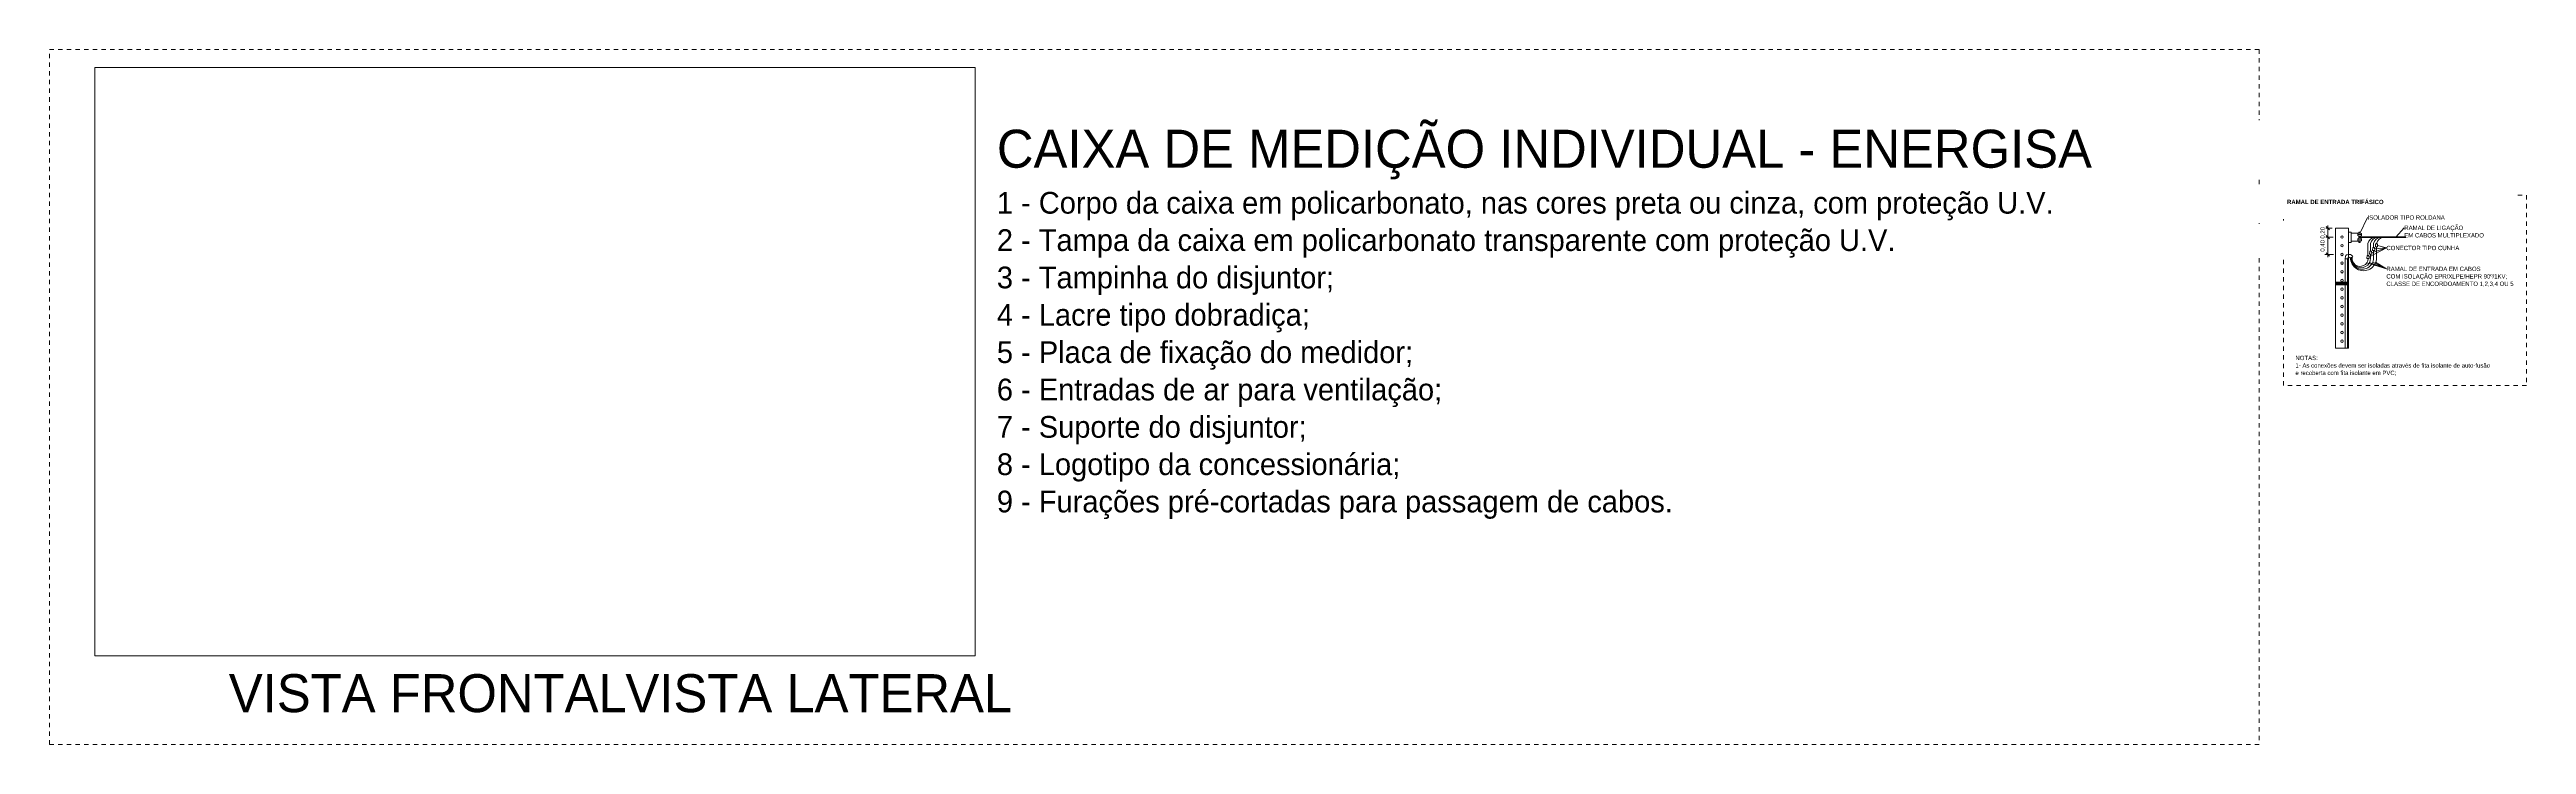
# Model space of a CAD drawing. Header units: metres. Extents: x -12 to 158, y -16 to 62.
# Drawn here: x 101.2 to 158.3, y -6.8 to 9.2 of the extents above; entities that cross this region are included whole.
import ezdxf

# ---------------------------------------------------------------- set-up
doc = ezdxf.new("R2010")
doc.units = ezdxf.units.M
for name, pattern in [('Hidden', [0.007144, 0.004763, -0.002381]), ('Overhead', [0.003969, 0.002381, -0.001587]), ('Tracejada', [0.00635, 0.003175, -0.003175])]:
    doc.linetypes.add(name, pattern=pattern)
for name, color, linetype, lineweight in [('A-ANNO-DIMS', 7, 'Continuous', 9), ('A-ANNO-DIMS-50', 7, 'Continuous', 9), ('A-DETL', 7, 'Continuous', 9), ('A-DETL-GENF', 7, 'Continuous', 9), ('A-DETL-WIDE', 7, 'Continuous', 70), ('A-FLOR-OVHD', 7, 'Overhead', 9), ('G-ANNO-REFR', 7, 'Tracejada', 9), ('G-ANNO-TEXT', 7, 'Continuous', 9)]:
    doc.layers.add(name, color=color, linetype=linetype, lineweight=lineweight)
doc.layers.add('A-DETL-THIN', color=7, linetype='Continuous', lineweight=9, true_color=0xc0c0c0)
doc.styles.add('Century Gothic_4', font='GOTHIC.TTF', dxfattribs={"height": 0.875})
doc.styles.add('Century Gothic_5', font='GOTHIC.TTF', dxfattribs={"height": 0.5})
doc.styles.add('Century Gothic_6', font='GOTHIC.TTF', dxfattribs={"height": 0.1})
doc.styles.add('Century Gothic_B', font='GOTHICB.TTF', dxfattribs={"height": 0.1})
doc.dimstyles.new('Diagonal_-_2_0mm_Century_Gothic', dxfattribs={"dimscale": 0.3048, "dimtxt": 0.104417, "dimasz": 0.246063, "dimexe": 0.213255, "dimexo": 0.738189, "dimgap": 0.131234, "dimtad": 1, "dimrnd": 0.01, "dimzin": 0, "dimdsep": 46, "dimtxsty": 'Century Gothic_6', "dimblk1": 'OBLIQUE', "dimblk2": 'OBLIQUE', "dimsah": 1, "dimcen": 0.09, "dimdle": 0.213255, "dimazin": 0, "dimtfac": 1, "dimtdec": 4, "dimtix": 1, "dimtmove": 0, "dimatfit": 3, "dimfxl": 1, "dimtvp": 1, "dimtfill": 1, "dimtolj": 1, "dimtzin": 0, "dimarcsym": 2})
picture_1 = doc.add_image_def('image2.png', size_in_pixel=(843, 563))

# ---------------------------------------------------------------- blocks, each defined once
blk = doc.blocks.new('DIMBLOCK1-ENERGISA - RAMAL DE ENTRADA')
at = {"layer": 'A-ANNO-DIMS-50'}
for p, q in [((153.696, 4.819), (153.696, 5.154)), ((153.696, 5.089), (153.631, 5.089)), ((153.696, 4.884), (153.631, 4.884)), ((153.696, 5.089), (153.801, 5.089)), ((153.696, 4.884), (153.793, 4.884))]:
    blk.add_line(p, q, dxfattribs=at)
at = {"layer": 'A-ANNO-DIMS-50', "lineweight": 35}
for p, q in [((153.696, 5.089), (153.659, 5.127)), ((153.696, 4.884), (153.659, 4.922)), ((153.696, 5.089), (153.734, 5.052)), ((153.696, 4.884), (153.734, 4.847))]:
    blk.add_line(p, q, dxfattribs=at)
at = {"layer": 'A-ANNO-DIMS-50', "color": 0, "insert": (153.528, 4.852), "char_height": 0.1, "width": 0.32419, "attachment_point": 1, "rotation": 90, "line_spacing_factor": 0.984502, "style": 'Century Gothic_6', "bg_fill": 3, "box_fill_scale": 1.25, "bg_fill_color": 256, "bg_fill_true_color": 13158600, "bg_fill_transparency": 0}
blk.add_mtext('0,20', dxfattribs=at)
blk = doc.blocks.new('_Oblique')
at = {"color": 0, "linetype": 'ByBlock', "lineweight": -2}
blk.add_line((-0.5, -0.5), (0.5, 0.5), dxfattribs=at)
blk = doc.blocks.new('DIMBLOCK2-ENERGISA - RAMAL DE ENTRADA')
at = {"layer": 'A-ANNO-DIMS-50'}
for p, q in [((153.696, 4.884), (153.631, 4.884)), ((153.696, 4.422), (153.696, 4.949)), ((153.696, 4.884), (153.825, 4.884)), ((153.696, 4.487), (153.631, 4.487)), ((153.696, 4.487), (153.831, 4.487))]:
    blk.add_line(p, q, dxfattribs=at)
at = {"layer": 'A-ANNO-DIMS-50', "lineweight": 35}
for p, q in [((153.696, 4.884), (153.659, 4.922)), ((153.696, 4.884), (153.734, 4.847)), ((153.696, 4.487), (153.659, 4.525)), ((153.696, 4.487), (153.734, 4.45))]:
    blk.add_line(p, q, dxfattribs=at)
at = {"layer": 'A-ANNO-DIMS-50', "color": 0, "insert": (153.528, 4.551), "char_height": 0.1, "width": 0.32419, "attachment_point": 1, "rotation": 90, "line_spacing_factor": 0.984502, "style": 'Century Gothic_6', "bg_fill": 3, "box_fill_scale": 1.25, "bg_fill_color": 256, "bg_fill_true_color": 13158600, "bg_fill_transparency": 0}
blk.add_mtext('0,40', dxfattribs=at)

msp = doc.modelspace()

# ---------------------------------------------------------------- hatches: boundary and pattern name
at = {"layer": 'A-DETL-GENF', "true_color": 0xc0c0c0}
msp.add_hatch(color=9, dxfattribs=at).paths.add_polyline_path([(153.876, 3.789), (154.176, 3.789), (154.176, 3.849), (153.876, 3.849)])

# ---------------------------------------------------------------- linework, layer by layer
at = {"layer": 'A-DETL', "linetype": 'Hidden'}
for p, q in [((101.216, 9.205), (152.116, 9.205)), ((101.216, -6.795), (101.216, 9.205)), ((152.116, 9.205), (152.116, -6.795)), ((152.116, -6.795), (101.216, -6.795))]:
    msp.add_line(p, q, dxfattribs=at)
at = {"layer": 'A-DETL'}
for p, q in [((153.876, 5.089), (153.876, 3.849)), ((153.876, 5.089), (154.176, 5.089)), ((154.176, 5.089), (154.176, 4.119)), ((154.176, 5.004), (154.236, 5.004)), ((154.236, 4.764), (154.176, 4.764)), ((154.236, 5.004), (154.236, 4.764)), ((154.236, 4.974), (154.431, 4.974)), ((154.236, 4.794), (154.431, 4.794)), ((154.431, 4.974), (154.387, 4.966)), ((154.387, 4.921), (154.387, 4.966)), ((154.387, 4.944), (154.475, 4.944)), ((154.387, 4.921), (154.413, 4.906)), ((154.387, 4.847), (154.413, 4.862)), ((154.387, 4.847), (154.387, 4.802)), ((154.387, 4.824), (154.475, 4.824)), ((154.431, 4.794), (154.387, 4.802)), ((154.413, 4.906), (154.413, 4.862)), ((154.413, 4.862), (154.413, 4.906)), ((154.413, 4.906), (154.449, 4.906)), ((154.413, 4.862), (154.449, 4.862)), ((154.416, 4.974), (154.416, 5.004)), ((154.416, 5.004), (154.446, 5.004)), ((154.416, 4.794), (154.416, 4.764)), ((154.416, 4.764), (154.446, 4.764)), ((154.431, 4.974), (154.475, 4.966)), ((154.431, 4.794), (154.475, 4.802)), ((154.446, 4.971), (154.446, 5.004)), ((154.446, 4.797), (154.446, 4.764)), ((154.475, 4.921), (154.449, 4.906)), ((154.449, 4.906), (154.449, 4.862)), ((154.449, 4.862), (154.449, 4.906)), ((154.475, 4.847), (154.449, 4.862)), ((154.475, 4.921), (154.475, 4.966)), ((154.475, 4.847), (154.475, 4.802)), ((154.096, 2.329), (154.096, 4.394)), ((154.156, 4.387), (154.096, 4.387)), ((154.156, 4.387), (154.156, 2.329)), ((154.176, 4.419), (154.176, 3.849)), ((154.213, 4.413), (154.276, 4.43)), ((154.176, 3.849), (153.876, 3.849)), ((153.876, 3.849), (153.876, 3.789)), ((153.876, 3.789), (153.876, 2.329)), ((153.876, 3.789), (154.176, 3.789)), ((154.176, 3.789), (154.176, 3.849)), ((154.176, 3.789), (154.176, 2.329)), ((154.176, 2.329), (153.876, 2.329))]:
    msp.add_line(p, q, dxfattribs=at)
at = {"layer": 'A-DETL', "color": 1, "lineweight": 20, "true_color": 0xff0000}
for p, q in [((154.623, 4.463), (154.623, 4.743)), ((154.684, 4.56), (154.684, 4.743)), ((154.753, 4.645), (154.753, 4.743)), ((154.753, 4.407), (154.753, 4.575)), ((154.627, 4.396), (154.627, 4.393)), ((154.685, 4.401), (154.685, 4.49))]:
    msp.add_line(p, q, dxfattribs=at)
at = {"layer": 'A-DETL', "color": 5, "lineweight": 20, "true_color": 0x0000ff}
for p, q in [((154.821, 4.73), (154.821, 4.743)), ((154.821, 4.412), (154.821, 4.66))]:
    msp.add_line(p, q, dxfattribs=at)
at = {"layer": 'A-DETL'}
for centre in [(154.026, 4.889), (154.026, 4.689), (154.026, 4.489), (154.026, 4.289), (154.026, 4.089), (154.026, 3.889), (154.026, 3.689), (154.026, 3.489), (154.026, 3.289), (154.026, 3.089), (154.026, 2.889), (154.026, 2.689), (154.026, 2.489)]:
    msp.add_circle(centre, 0.03, dxfattribs=at)
at = {"layer": 'A-DETL', "color": 1, "lineweight": 20, "true_color": 0xff0000}
for centre, radius, start, end in [((154.803, 4.701), 0.185, 96.7925, 167.0489), ((154.864, 4.701), 0.185, 96.7925, 167.0489), ((154.933, 4.701), 0.185, 96.7925, 167.0489), ((154.493, 4.407), 0.26, 177.3416, 360), ((154.465, 4.401), 0.22, 174.5425, 0), ((154.442, 4.396), 0.185, 170.6708, 359.1204)]:
    msp.add_arc(centre, radius, start, end, dxfattribs=at)
at = {"layer": 'A-DETL', "color": 5, "lineweight": 20, "true_color": 0x0000ff}
for centre, radius, start, end in [((155.002, 4.701), 0.185, 96.7925, 167.0489), ((154.521, 4.412), 0.3, 179.3386, 0)]:
    msp.add_arc(centre, radius, start, end, dxfattribs=at)
at = {"layer": 'A-DETL'}
msp.add_open_spline([(154.096, 4.394), (154.102, 4.465), (154.147, 4.486), (154.197, 4.489), (154.24, 4.479), (154.263, 4.456), (154.272, 4.442), (154.276, 4.43)], degree=3, knots=[0, 0, 0, 0, 0.1713754, 0.3163398, 0.4435969, 0.5370175, 0.5982988, 0.5982988, 0.5982988, 0.5982988], dxfattribs=at)
for points, degree in [([(154.156, 4.387), (154.159, 4.413), (154.176, 4.419)], 2), ([(154.191, 4.425), (154.176, 4.419)], 1), ([(154.191, 4.425), (154.205, 4.423), (154.208, 4.419), (154.213, 4.413)], 3)]:
    msp.add_open_spline(points, degree=degree, dxfattribs=at)
at = {"layer": 'A-DETL-THIN', "lineweight": 20}
for p, q in [((154.735, 4.645), (154.729, 4.575)), ((154.781, 4.575), (154.729, 4.575)), ((154.775, 4.645), (154.735, 4.645)), ((154.775, 4.645), (154.781, 4.575)), ((154.801, 4.73), (154.795, 4.66)), ((154.847, 4.66), (154.795, 4.66)), ((154.841, 4.73), (154.801, 4.73)), ((154.841, 4.73), (154.847, 4.66)), ((154.603, 4.463), (154.596, 4.393)), ((154.649, 4.393), (154.596, 4.393)), ((154.643, 4.463), (154.603, 4.463)), ((154.643, 4.463), (154.649, 4.393)), ((154.666, 4.56), (154.66, 4.49)), ((154.712, 4.49), (154.66, 4.49)), ((154.706, 4.56), (154.666, 4.56)), ((154.706, 4.56), (154.712, 4.49))]:
    msp.add_line(p, q, dxfattribs=at)
at = {"layer": 'A-DETL-WIDE'}
msp.add_line((154.413, 4.884), (155.493, 4.884), dxfattribs=at)
at = {"layer": 'A-FLOR-OVHD'}
for p, q in [((152.676, 5.849), (158.275, 5.849)), ((152.676, 1.466), (152.676, 5.849)), ((158.275, 5.849), (158.275, 1.466)), ((158.275, 1.466), (152.676, 1.466))]:
    msp.add_line(p, q, dxfattribs=at)
at = {"layer": 'G-ANNO-TEXT'}
for p, q in [((154.645, 4.425), (155.048, 4.636)), ((154.708, 4.526), (155.048, 4.636)), ((154.778, 4.614), (155.048, 4.636)), ((154.846, 4.696), (155.048, 4.636)), ((154.601, 4.297), (155.048, 4.155)), ((154.658, 4.302), (155.048, 4.155)), ((154.735, 4.309), (155.048, 4.155)), ((154.801, 4.306), (155.048, 4.155))]:
    msp.add_line(p, q, dxfattribs=at)

# ---------------------------------------------------------------- texts
at = {"layer": 'G-ANNO-TEXT', "char_height": 0.1, "attachment_point": 1, "style": 'Century Gothic_6'}
for s, insert, width in [('CONECTOR TIPO CUNHA', (155.048, 4.686), 2.04831), ('EM CABOS MULTIPLEXADO', (155.461, 4.978), 2.1846), ('COM ISOLAÇÃO EPR/XLPE/HEPR 90º/1KV;', (155.048, 4.033), 3.40316), ('RAMAL DE ENTRADA EM CABOS', (155.048, 4.205), 2.59747), ('CLASSE DE ENCORDOAMENTO 1,2,3,4 OU 5', (155.048, 3.861), 3.54346), ('e recoberta com fita isolante em PVC;', (152.953, 1.81), 3.21477), ('1- As conexões devem ser isoladas através de fita isolante de auto-fusão', (152.953, 1.982), 6.08481), ('NOTAS:', (152.953, 2.154), 0.59325)]:
    msp.add_mtext(s, dxfattribs=dict(at, insert=insert, width=width))

# ---------------------------------------------------------------- pictures from other files: only their frames are drawn
at = {"layer": 'G-ANNO-REFR'}
image = msp.add_image(picture_1, insert=(102.256, -4.753), size_in_units=(20.281, 13.544), dxfattribs=at)
image.dxf.flags = 7

# ---------------------------------------------------------------- next in the draw order: texts
at = {"layer": 'G-ANNO-TEXT', "attachment_point": 1, "bg_fill": 3, "box_fill_scale": 1.25, "bg_fill_color": 256, "bg_fill_true_color": 13158600, "bg_fill_transparency": 0}
for s, insert, char_height, width, style in [('1 - Corpo da caixa em policarbonato, nas cores preta ou cinza, com proteção U.V.', (123.039, 5.927), 0.5, 34.85336, 'Century Gothic_5'), ('VISTA FRONTAL', (105.346, -5.177), 0.875, 10.60232, 'Century Gothic_4')]:
    msp.add_mtext(s, dxfattribs=dict(at, insert=insert, char_height=char_height, width=width, style=style))

# ---------------------------------------------------------------- next in the draw order: linework, layer by layer
at = {"layer": 'G-ANNO-TEXT'}
for p, q in [((154.436, 4.972), (154.614, 5.338)), ((155.267, 4.884), (155.461, 5.1))]:
    msp.add_line(p, q, dxfattribs=at)

# ---------------------------------------------------------------- next in the draw order: texts
at = {"layer": 'G-ANNO-TEXT', "attachment_point": 1, "bg_fill": 3, "box_fill_scale": 1.25, "bg_fill_color": 256, "bg_fill_true_color": 13158600, "bg_fill_transparency": 0}
for s, insert, char_height, width, style in [('CAIXA DE MEDIÇÃO INDIVIDUAL - ENERGISA', (123.039, 7.359), 0.875, 31.62657, 'Century Gothic_4'), ('2 - Tampa da caixa em policarbonato transparente com proteção U.V.', (123.039, 5.067), 0.5, 29.76265, 'Century Gothic_5'), ('VISTA LATERAL', (114.483, -5.177), 0.875, 10.00105, 'Century Gothic_4')]:
    msp.add_mtext(s, dxfattribs=dict(at, insert=insert, char_height=char_height, width=width, style=style))
at = {"layer": 'G-ANNO-TEXT', "char_height": 0.1, "attachment_point": 1, "style": 'Century Gothic_6'}
for s, insert, width in [('ISOLADOR TIPO ROLDANA', (154.614, 5.388), 2.1365), ('RAMAL DE LIGAÇÃO', (155.461, 5.15), 1.69156)]:
    msp.add_mtext(s, dxfattribs=dict(at, insert=insert, width=width))

# ---------------------------------------------------------------- next in the draw order: dimensions: what is measured, and where the dimension line sits
at = {"layer": 'A-ANNO-DIMS'}
dim = msp.add_linear_dim(base=(153.6961, 5.08908), p1=(154.01815, 4.88412), p2=(154.02616, 5.08908), angle=90, dimstyle='Diagonal_-_2_0mm_Century_Gothic', override={"dimpost": '<>', "dimfxl": 0.205119}, dxfattribs=at)
dim.commit()
dim.dimension.update_dxf_attribs({"geometry": 'DIMBLOCK1-ENERGISA - RAMAL DE ENTRADA', "text_midpoint": (153.60358, 4.9866)})

# ---------------------------------------------------------------- next in the draw order: texts
at = {"layer": 'G-ANNO-TEXT', "attachment_point": 1, "bg_fill": 3, "box_fill_scale": 1.25, "bg_fill_color": 256, "bg_fill_true_color": 13158600, "bg_fill_transparency": 0}
for s, insert, char_height, width, style in [('RAMAL DE ENTRADA TRIFÁSICO', (152.759, 5.746), 0.1, 2.55738, 'Century Gothic_B'), ('3 - Tampinha do disjuntor;  ', (123.039, 4.207), 0.5, 11.14346, 'Century Gothic_5')]:
    msp.add_mtext(s, dxfattribs=dict(at, insert=insert, char_height=char_height, width=width, style=style))

# ---------------------------------------------------------------- next in the draw order: dimensions: what is measured, and where the dimension line sits
at = {"layer": 'A-ANNO-DIMS'}
dim = msp.add_linear_dim(base=(153.696, 4.884), p1=(154.056, 4.487), p2=(154.05, 4.884), angle=90, dimstyle='Diagonal_-_2_0mm_Century_Gothic', override={"dimpost": '<>', "dimfxl": 0.396964}, dxfattribs=at)
dim.commit()
dim.dimension.update_dxf_attribs({"geometry": 'DIMBLOCK2-ENERGISA - RAMAL DE ENTRADA', "text_midpoint": (153.604, 4.686)})

# ---------------------------------------------------------------- next in the draw order: texts
at = {"layer": 'G-ANNO-TEXT', "insert": (123.039, 3.347), "char_height": 0.5, "width": 10.38185, "attachment_point": 1, "style": 'Century Gothic_5', "bg_fill": 3, "box_fill_scale": 1.25, "bg_fill_color": 256, "bg_fill_true_color": 13158600, "bg_fill_transparency": 0}
msp.add_mtext('4 - Lacre tipo dobradiça;', dxfattribs=at)

# ---------------------------------------------------------------- next in the draw order: texts
at = {"layer": 'G-ANNO-TEXT', "insert": (123.039, 2.487), "char_height": 0.5, "width": 13.82911, "attachment_point": 1, "style": 'Century Gothic_5', "bg_fill": 3, "box_fill_scale": 1.25, "bg_fill_color": 256, "bg_fill_true_color": 13158600, "bg_fill_transparency": 0}
msp.add_mtext('5 - Placa de fixação do medidor;', dxfattribs=at)

# ---------------------------------------------------------------- next in the draw order: texts
at = {"layer": 'G-ANNO-TEXT', "insert": (123.039, 1.627), "char_height": 0.5, "width": 14.55063, "attachment_point": 1, "style": 'Century Gothic_5', "bg_fill": 3, "box_fill_scale": 1.25, "bg_fill_color": 256, "bg_fill_true_color": 13158600, "bg_fill_transparency": 0}
msp.add_mtext('6 - Entradas de ar para ventilação;', dxfattribs=at)

# ---------------------------------------------------------------- next in the draw order: texts
at = {"layer": 'G-ANNO-TEXT', "insert": (123.039, 0.767), "char_height": 0.5, "width": 9.70042, "attachment_point": 1, "style": 'Century Gothic_5', "bg_fill": 3, "box_fill_scale": 1.25, "bg_fill_color": 256, "bg_fill_true_color": 13158600, "bg_fill_transparency": 0}
msp.add_mtext('7 - Suporte do disjuntor;', dxfattribs=at)

# ---------------------------------------------------------------- next in the draw order: texts
at = {"layer": 'G-ANNO-TEXT', "insert": (123.039, -0.093), "char_height": 0.5, "width": 13.12763, "attachment_point": 1, "style": 'Century Gothic_5', "bg_fill": 3, "box_fill_scale": 1.25, "bg_fill_color": 256, "bg_fill_true_color": 13158600, "bg_fill_transparency": 0}
msp.add_mtext('8 - Logotipo da concessionária;', dxfattribs=at)

# ---------------------------------------------------------------- next in the draw order: texts
at = {"layer": 'G-ANNO-TEXT', "insert": (123.039, -0.952), "char_height": 0.5, "width": 22.06645, "attachment_point": 1, "style": 'Century Gothic_5', "bg_fill": 3, "box_fill_scale": 1.25, "bg_fill_color": 256, "bg_fill_true_color": 13158600, "bg_fill_transparency": 0}
msp.add_mtext('9 - Furações pré-cortadas para passagem de cabos.', dxfattribs=at)

doc.saveas('drawing.dxf')
